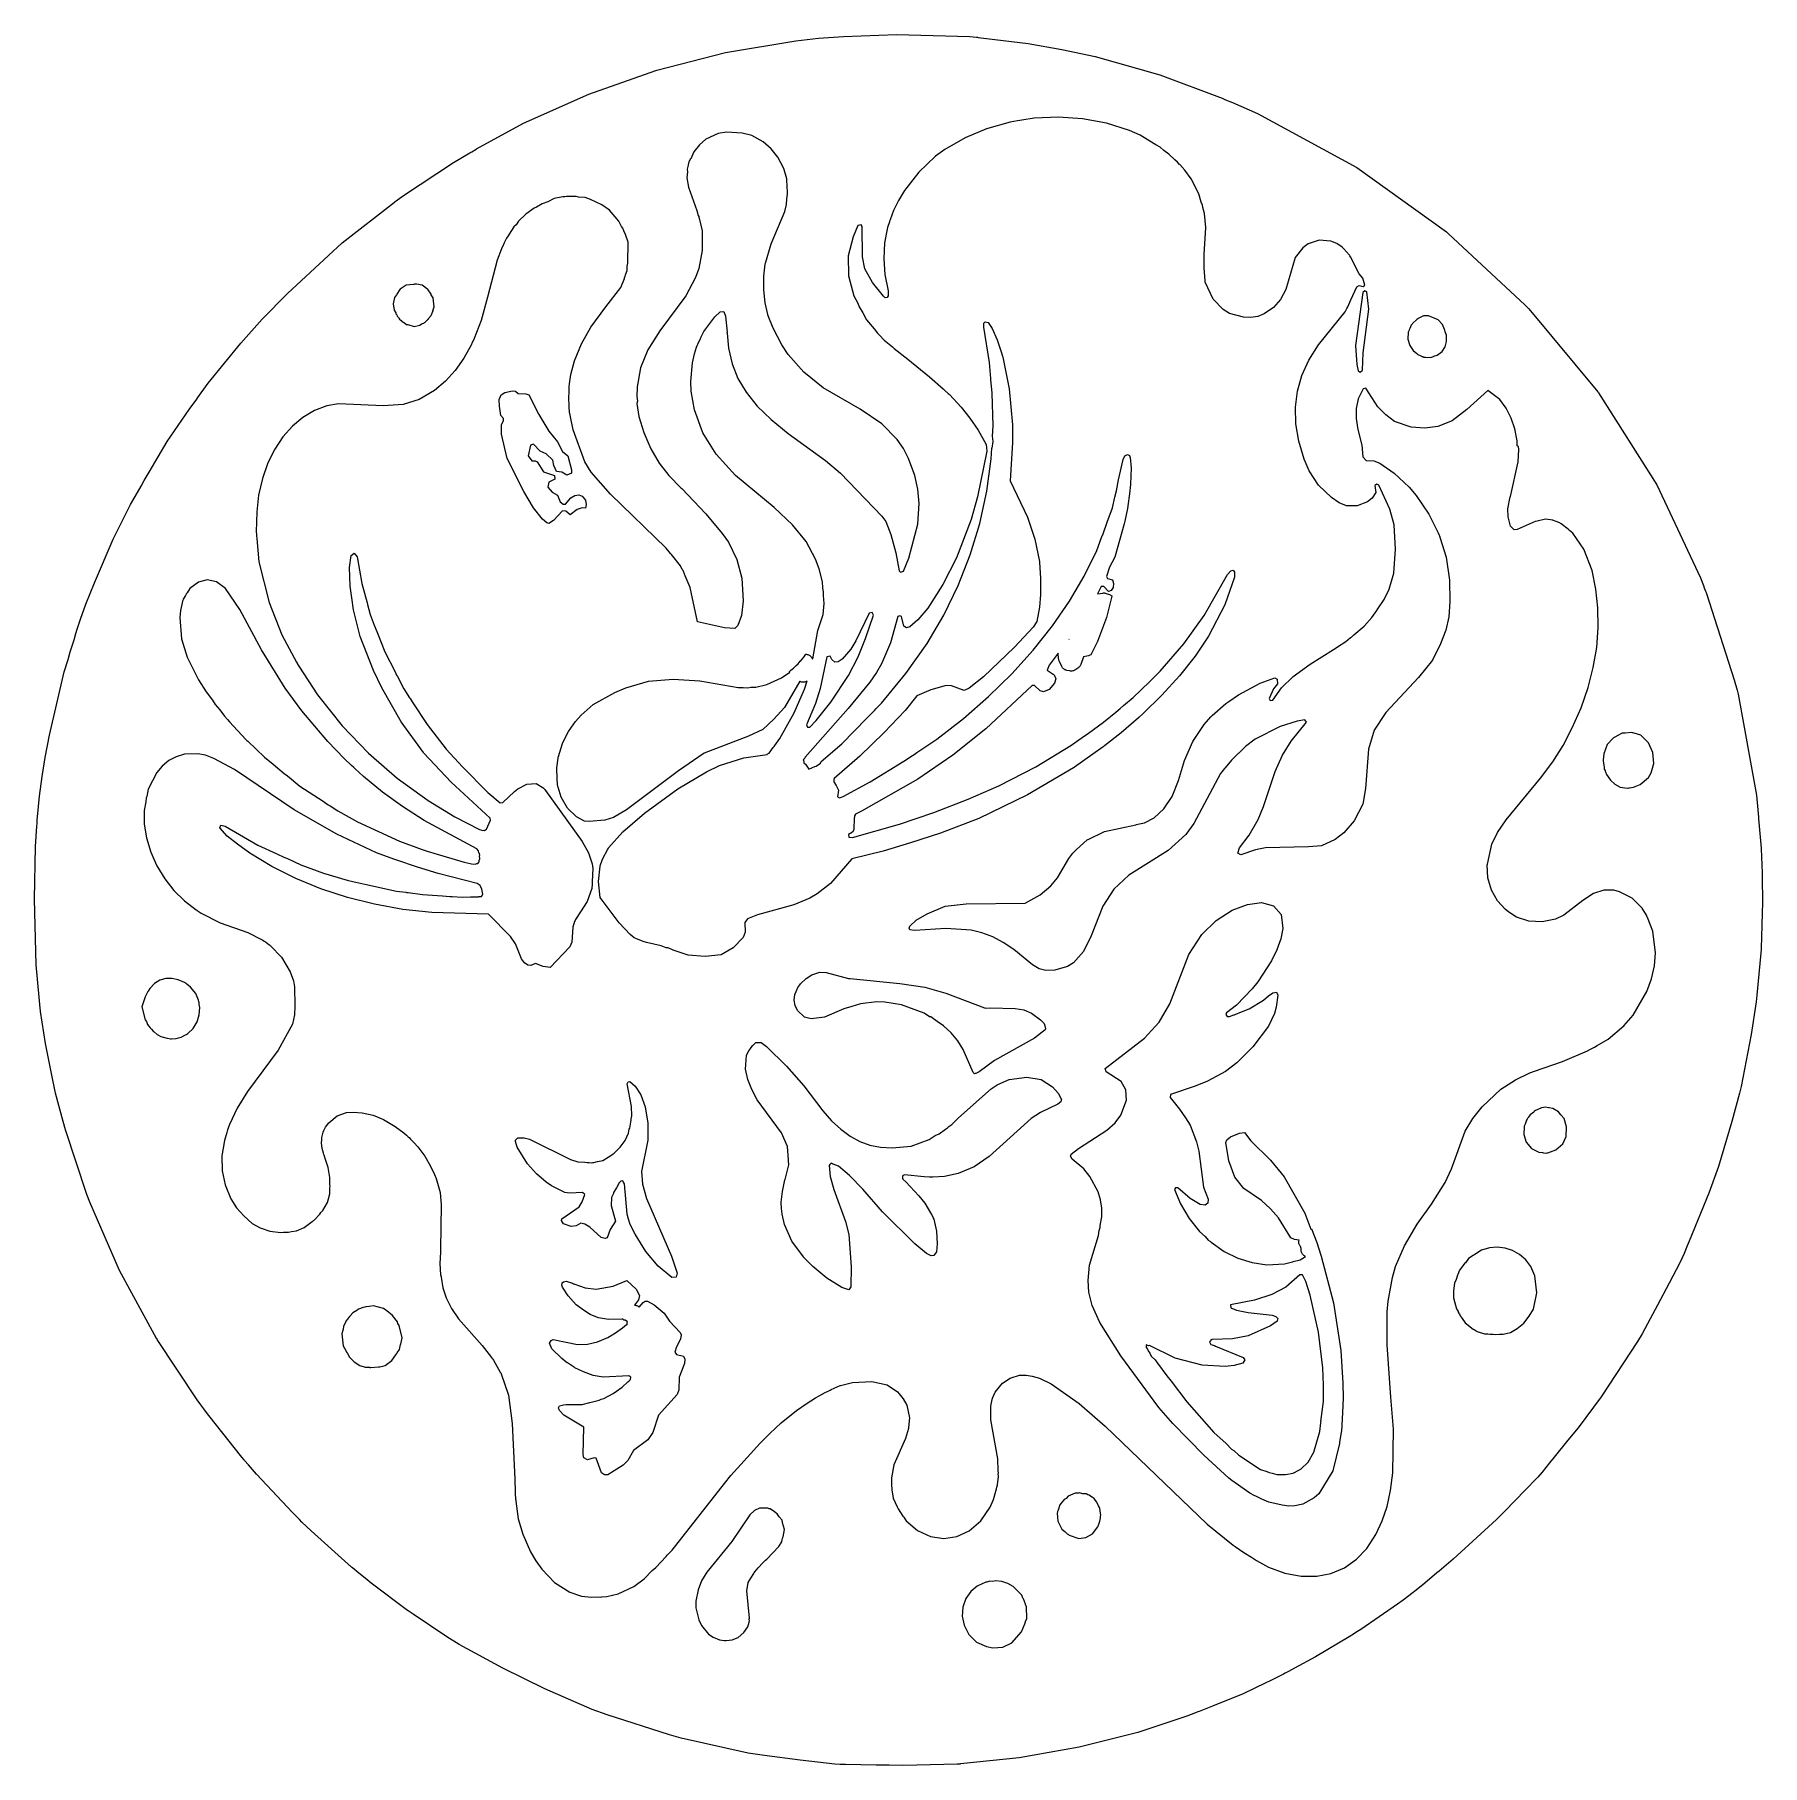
# Model space of a CAD drawing. Header units: millimetres. Extents: x 0 to 299, y 0 to 300.
import ezdxf

# ---------------------------------------------------------------- set-up
doc = ezdxf.new("R2010")
doc.units = ezdxf.units.MM
doc.layers.add('CUT', color=7, linetype='CONTINUOUS')

msp = doc.modelspace()

# ---------------------------------------------------------------- linework, layer by layer
at = {"layer": 'CUT'}
for points in [[(46.2149, 42.7669), (44.9738, 43.9967), (38.7434, 50.6506), (37.3561, 52.2692), (36.7096, 53.0234), (36.6167, 53.1318), (36.239, 53.5724), (30.5411, 60.7857), (30.138, 61.3231), (29.6546, 61.9675), (29.1524, 62.637), (28.4911, 63.5187), (21.5768, 73.9565), (21.4849, 74.1128), (21.4742, 74.131), (21.4706, 74.1372), (21.4696, 74.1389), (15.0562, 85.9233), (9.8933, 97.7083), (9.3908, 99.0559), (5.69, 110.2614), (5.2728, 111.6969), (3.9911, 116.6235), (3.2875, 119.9967), (2.2185, 125.1759), (1.3738, 130.7229), (1.3609, 130.8669), (1.3197, 131.3264), (1.1482, 133.2389), (0.6491, 138.8038), (0.359, 150.177), (0.5087, 159.2833), (0.7294, 162.8327), (0.7715, 163.2961), (0.8254, 163.8899), (0.8768, 164.4566), (1.1995, 168.0125), (1.6617, 171.3934), (2.2114, 174.6916), (2.9061, 178.561), (5.4946, 189.5543), (6.1475, 191.6977), (6.5393, 192.9837), (7.1759, 195.0735), (7.5106, 196.1723), (7.7319, 196.8986), (8.3034, 198.66), (9.2038, 201.2487), (10.7224, 204.9708), (13.9777, 212.4953), (16.9716, 218.5002), (16.9754, 218.5071), (17.3623, 219.1899), (18.7788, 221.6894), (19.3187, 222.642), (20.1573, 224.1218), (23.2998, 229.4204), (27.116, 234.9338), (28.4122, 236.7336), (28.6211, 237.0236), (29.1857, 237.8076), (30.4011, 239.4952), (36.0756, 246.4407), (39.755, 250.5607), (44.1181, 255.0611), (53.6088, 263.8), (62.6369, 270.8549), (62.7874, 270.9653), (62.952, 271.086), (63.1478, 271.2297), (64.234, 272.0266), (72.8615, 277.7382), (75.6758, 279.3799), (76.0212, 279.5814), (76.7891, 280.0294), (76.8367, 280.0571), (84.9646, 284.5242), (96.2652, 289.5615), (107.8918, 293.6263), (108.0809, 293.6812), (119.9192, 296.7356), (132.1183, 298.7987), (136.0553, 299.2202), (140.3564, 299.551), (149.5553, 299.8503), (162.2579, 299.5031), (162.8397, 299.4512), (163.3907, 299.402), (163.5406, 299.3886), (163.6834, 299.3759), (172.3556, 298.3223), (178.1855, 297.3005), (183.9138, 296.0704), (195.1377, 292.8678), (205.9021, 288.8385), (206.2759, 288.6799), (206.4929, 288.5878), (207.6773, 288.0855), (212.0102, 286.1714), (229.2484, 276.844), (244.7248, 265.6963), (245.1074, 265.3667), (258.3015, 253.0545), (258.9858, 252.3726), (270.9443, 237.9926), (271.0213, 237.8875), (271.0355, 237.8681), (271.0379, 237.8648), (271.0392, 237.8631), (281.1567, 221.9196), (288.7133, 205.788), (289.2163, 204.4768), (289.3666, 204.0853), (289.6006, 203.4753), (289.6848, 203.2559), (294.5431, 188.1234), (295.0488, 186.3378), (295.2107, 185.6802), (298.3814, 168.1722), (298.7395, 164.3947), (298.7649, 164.0975), (299.1968, 159.032), (299.2066, 158.9174), (299.4067, 154.7324), (299.4189, 148.8614), (299.4096, 148.5313), (299.4008, 148.221), (299.3724, 147.2108), (299.3448, 146.2307), (299.3281, 145.6393), (299.2169, 141.6921), (299.2099, 141.442), (298.4784, 133.5641), (298.3307, 132.393), (297.5, 126.772), (295.7563, 117.7634), (295.471, 116.5707), (294.1398, 111.6628), (291.7987, 103.9276), (290.1735, 99.3106), (286.7299, 90.9584), (286.4055, 90.1714), (285.8667, 88.8647), (285.5494, 88.0951), (285.1394, 87.2062), (283.2815, 83.7128), (281.2426, 79.8791), (279.9914, 77.5264), (278.6116, 74.9319), (277.824, 73.6192), (271.5094, 64.0356), (267.5113, 58.6698), (265.7702, 56.5161), (263.406, 53.5915), (262.5911, 52.5835), (261.2913, 50.9756), (260.5525, 50.124), (260.3683, 49.9277), (258.3767, 47.8467), (254.8452, 44.256), (254.0629, 43.4607), (253.7244, 43.1165), (253.4025, 42.7892), (245.9254, 35.9112), (243.4448, 33.8346), (243.0806, 33.5297), (243.0251, 33.4832), (240.6534, 31.4978), (239.2738, 30.388), (238.9756, 30.1652), (237.2186, 28.8521), (236.2656, 28.1398), (229.9242, 23.7378), (229.069, 23.2116), (228.6682, 22.9649), (227.8853, 22.4832), (226.0476, 21.3522), (222.0895, 18.9979), (218.4257, 17.0422), (217.4054, 16.4975), (216.845, 16.1983), (216.507, 16.0179), (214.1964, 14.8626), (213.4799, 14.5045), (209.5261, 12.6373), (204.2255, 10.4514), (201.904, 9.5542), (201.6814, 9.4682), (201.2871, 9.3158), (199.7846, 8.7352), (191.3215, 5.9398), (181.1617, 3.3847), (170.7887, 1.527), (160.6276, 0.468), (160.5324, 0.4595), (160.3807, 0.4459), (160.1826, 0.4282), (160.071, 0.4182), (153.0701, 0.2457), (150.5167, 0.2216), (148.292, 0.2536), (146.6205, 0.2777), (146.0372, 0.2861), (140.71, 0.3629), (139.8029, 0.3939), (138.882, 0.4494), (132.8512, 1.1279), (126.7208, 1.9159), (123.8435, 2.3392), (112.2872, 4.957), (110.2428, 5.4834), (99.4768, 8.9637), (96.8534, 9.9167), (88.6622, 13.4454), (81.3876, 17.0543), (73.868, 21.1584), (71.7254, 22.4831), (65.8629, 26.4122), (65.2064, 26.8522), (65.0193, 26.9776), (64.9028, 27.0557), (58.5964, 31.7638), (57.5635, 32.6102), (56.505, 33.4775), (55.374, 34.4043), (55.1859, 34.5585), (48.2013, 40.7984), (47.4447, 41.5482), (46.6322, 42.3534)], [(19.6073, 167.0085), (19.3376, 165.5584), (19.339, 163.1889), (19.7479, 160.7859), (20.474, 158.3098), (21.5398, 155.9763), (22.8792, 153.7207), (24.4805, 151.6791), (26.2831, 149.8766), (28.3483, 148.3554), (28.4582, 148.263), (28.5167, 148.2313), (29.1996, 147.7282), (32.4596, 146.0667), (37.2469, 144.4381), (39.6376, 143.2024), (39.8461, 143.0698), (40.0658, 142.9301), (40.1941, 142.8485), (40.3104, 142.7745), (40.8925, 142.358), (40.9436, 142.3151), (40.9718, 142.2915), (41.0095, 142.2599), (41.2084, 142.0932), (43.0784, 140.1355), (44.5726, 137.6249), (45.1693, 136.0482), (45.3507, 135.0016), (45.4099, 131.6386), (45.3456, 130.1676), (44.9679, 128.5601), (42.5349, 124.0262), (37.183, 116.9092), (35.3988, 113.998), (34.0627, 111.1534), (33.8642, 110.5194), (33.7295, 110.2222), (33.6404, 109.805), (33.2007, 108.401), (32.78, 105.7433), (32.8389, 103.1767), (33.3404, 100.7001), (34.327, 98.2834), (35.2913, 96.7709), (36.5841, 95.3333), (38.0096, 94.0602), (39.3733, 93.2649), (41.0951, 92.7066), (42.9677, 92.4693), (43.4562, 92.5231), (44.3234, 92.5542), (44.8172, 92.6727), (45.6774, 92.7673), (47.0302, 93.3607), (48.4227, 94.3677), (48.4963, 94.4448), (48.6116, 94.5307), (48.6209, 94.5399), (48.7182, 94.6117), (49.7062, 95.6241), (49.9105, 95.9249), (50.2577, 96.2884), (51.0618, 97.6609), (51.4598, 99.1395), (51.4698, 100.2319), (51.5113, 100.4349), (51.4747, 100.768), (51.4857, 101.9787), (51.1707, 103.7308), (50.6266, 105.2776), (50.4614, 105.8533), (50.4207, 105.9953), (50.3564, 106.2191), (50.1267, 107.0198), (50.0317, 107.9969), (50.0728, 108.5432), (50.0779, 108.6108), (50.0844, 108.6979), (50.1001, 108.9062), (50.3008, 109.8537), (50.4293, 110.1587), (50.7295, 110.6996), (51.2879, 111.4525), (52.6991, 112.6538), (54.3322, 113.2496), (55.4936, 113.3309), (57.0567, 113.2075), (58.9558, 112.7782), (60.7635, 112.0249), (62.7618, 110.8454), (64.2897, 109.7119), (64.7276, 109.3258), (65.0274, 109.0355), (65.1681, 108.8992), (65.4457, 108.6302), (66.0154, 108.0784), (66.696, 107.3066), (67.9086, 105.7039), (68.9092, 103.9786), (69.5689, 102.5349), (69.8408, 101.8241), (70.5791, 99.3704), (70.7345, 97.2823), (70.5848, 89.5858), (70.5975, 89.0661), (70.496, 87.0987), (70.6183, 85.1644), (70.7007, 84.8427), (70.7029, 84.7532), (71.0237, 82.8981), (71.6122, 81.1547), (72.51, 79.3291), (73.7406, 77.5427), (77.8137, 72.93), (79.4474, 70.812), (79.4916, 70.7486), (79.5018, 70.7339), (79.6033, 70.5883), (79.7584, 70.3658), (80.9696, 68.288), (80.9896, 68.2486), (81.0043, 68.2196), (81.0087, 68.2111), (81.0333, 68.1624), (82.3975, 64.3073), (83.0367, 59.4068), (83.4675, 49.7466), (83.558, 47.4939), (83.5455, 47.4444), (83.5657, 47.302), (83.6063, 46.289), (83.6284, 46.1393), (83.6364, 45.9597), (84.0854, 42.8922), (84.8847, 40.2336), (86.2086, 37.1733), (87.1145, 35.6325), (88.1248, 34.21), (90.3669, 31.9091), (93.0049, 30.203), (95.0333, 29.5163), (96.7342, 29.3354), (97.9563, 29.3884), (98.3409, 29.3693), (98.544, 29.4139), (99.4272, 29.4522), (101.3675, 29.9194), (104.0747, 31.1821), (105.8805, 32.5403), (107.256, 33.9497), (107.8736, 34.4738), (109.6778, 36.3971), (109.8303, 36.5875), (110.6908, 37.4692), (119.7834, 49.0095), (120.8958, 50.3978), (122.0078, 51.6967), (125.9337, 55.9791), (126.3379, 56.3901), (126.3952, 56.4484), (127.0572, 57.1215), (127.6092, 57.6829), (129.6075, 59.5266), (132.2609, 61.6732), (133.9016, 62.8056), (135.5504, 63.8641), (136.1825, 64.2257), (136.5684, 64.4271), (136.7379, 64.5155), (136.7391, 64.5161), (136.8973, 64.5987), (136.984, 64.6439), (138.0525, 65.2016), (138.2107, 65.2739), (139.8086, 65.9662), (139.8673, 65.9878), (141.9196, 66.5062), (145.2772, 66.6906), (147.9328, 66.117), (149.7116, 64.9128), (150.0115, 64.5626), (150.724, 63.6915), (151.3394, 62.5902), (151.7938, 60.4087), (151.6913, 59.2804), (151.66, 59.0453), (151.6533, 58.9942), (151.642, 58.9091), (151.5946, 58.5528), (151.0891, 56.8185), (149.0534, 52.2335), (148.6829, 50.0065), (148.6887, 49.6126), (148.6549, 49.4092), (148.6991, 48.9071), (148.7136, 47.9298), (148.9792, 46.504), (149.6327, 44.9971), (149.7999, 44.7428), (149.8404, 44.6472), (150.6634, 43.3705), (150.8182, 43.1951), (151.2286, 42.5714), (153.156, 40.8718), (155.4149, 39.8274), (157.7213, 39.4946), (160.0131, 39.8456), (162.1384, 40.8354), (164.1584, 42.5725), (165.7513, 44.9447), (166.3334, 46.2524), (166.7192, 47.6667), (166.8798, 48.1232), (166.9199, 48.4023), (167.0297, 48.8047), (167.1818, 50.2608), (167.1639, 50.7207), (167.1832, 50.8371), (167.1451, 51.2043), (167.0644, 53.2736), (165.8646, 60.0463), (165.8887, 62.1453), (165.8945, 62.2821), (165.8966, 62.33), (165.898, 62.3641), (165.914, 62.738), (166.167, 63.7675), (166.5951, 64.814), (167.8872, 66.4057), (169.2197, 67.2623), (169.4031, 67.3406), (170.8436, 67.7712), (172.0129, 67.7686), (173.0528, 67.6048), (174.2849, 67.268), (176.3162, 66.2942), (181.1632, 62.883), (185.6433, 58.9455), (203.3086, 41.9693), (207.8298, 38.3406), (208.1601, 38.1212), (209.6351, 37.0775), (210.9698, 36.2553), (211.8393, 35.6778), (213.9416, 34.5384), (216.7795, 33.5005), (219.5868, 32.9596), (222.2778, 32.9654), (224.743, 33.4604), (227.0668, 34.4315), (229.1565, 35.9026), (230.9598, 37.7904), (232.509, 40.1905), (233.6123, 42.5672), (234.4736, 45.056), (235.0716, 47.794), (235.4628, 50.8625), (235.5516, 58.414), (235.1228, 63.9784), (234.4672, 73.0371), (234.4507, 74.5849), (234.4728, 78.75), (234.6267, 80.5906), (235.3816, 84.6877), (235.9275, 86.5928), (237.4539, 90.1842), (239.6826, 93.9223), (242.1491, 97.3829), (244.4909, 101.1172), (245.5982, 103.4816), (247.9885, 109.9953), (249.2907, 112.211), (250.8932, 114.2397), (254.1213, 117.2597), (256.6603, 118.8947), (259.1713, 120.0991), (259.9479, 120.4298), (264.7941, 122.0923), (269.1405, 123.9089), (269.685, 124.2193), (270.3396, 124.5405), (270.8152, 124.8635), (272.7182, 125.9482), (275.4631, 128.2476), (277.0654, 130.1215), (279.4391, 134.2242), (280.2132, 136.4162), (280.7186, 138.6636), (280.9291, 140.9012), (280.4333, 144.6279), (279.5145, 147.0241), (279.5052, 147.0537), (279.4993, 147.0636), (279.3558, 147.4379), (278.618, 148.6105), (276.8834, 150.3748), (274.6642, 151.4674), (273.6798, 151.71), (271.9936, 151.7104), (270.2082, 151.1359), (268.3236, 149.9644), (265.0645, 147.4145), (263.6182, 146.7424), (261.2741, 146.2589), (258.9908, 146.3802), (256.8652, 147.0733), (255.5037, 147.9437), (254.8755, 148.431), (253.5568, 149.8638), (252.5296, 151.7466), (251.8972, 153.8959), (251.8092, 156.1288), (251.8125, 156.1856), (251.8125, 156.186), (251.816, 156.2459), (251.8164, 156.252), (252.605, 159.701), (253.5777, 161.7022), (255.0527, 163.8985), (261.0143, 171.1185), (263.1238, 173.9409), (264.9095, 176.7674), (266.5191, 179.8659), (268.0381, 183.2899), (269.2701, 186.8064), (270.1558, 190.2903), (270.7521, 193.7418), (271.0228, 197.2309), (270.9639, 200.5876), (270.6085, 203.8605), (269.9451, 207.0818), (268.52, 210.7799), (266.618, 213.5556), (266.026, 214.0168), (265.7934, 214.2606), (264.6125, 215.1619), (264.4885, 215.2144), (264.3719, 215.3052), (263.5693, 215.6039), (263.2882, 215.723), (263.2221, 215.7331), (263.1287, 215.7678), (261.9027, 215.9374), (261.8953, 215.9359), (261.873, 215.9393), (260.4469, 215.6388), (260.1187, 215.5715), (256.9976, 214.1535), (256.4442, 214.14), (255.8407, 214.7409), (255.4032, 216.3754), (255.3398, 217.7731), (255.7873, 219.8237), (255.8169, 219.8962), (257.134, 225.9129), (257.2837, 228.0083), (257.2238, 228.5172), (256.9965, 228.6619), (256.9508, 229.5047), (256.5622, 231.6044), (255.9308, 233.4698), (255.0678, 235.2003), (253.9553, 236.6619), (251.8766, 238.2259), (248.2567, 234.9404), (245.7307, 232.9679), (243.2263, 232.0016), (240.967, 231.6915), (238.6352, 231.878), (235.7236, 232.9003), (234.2689, 234.0232), (232.8573, 235.4347), (230.7817, 238.6364), (230.2997, 238.5256), (229.4658, 236.8002), (229.1132, 235.1456), (229.085, 233.3998), (229.3762, 231.4597), (230.0719, 228.7852), (230.2346, 226.728), (230.8468, 226.1473), (232.1761, 226.059), (233.2204, 225.6512), (235.696, 223.9398), (238.2985, 221.4868), (239.5079, 220.0679), (241.7105, 216.8132), (243.2935, 213.5941), (243.4471, 213.2201), (243.4615, 213.1852), (243.5025, 213.0853), (243.6608, 212.6997), (244.7022, 209.3617), (245.2784, 205.3773), (245.3393, 201.7062), (245.1259, 199.0771), (244.6172, 196.7726), (243.7002, 194.3554), (242.2962, 191.5771), (239.8744, 188.5417), (234.2302, 182.4801), (232.2414, 179.426), (231.2656, 176.1333), (230.7306, 169.3103), (230.2484, 166.6275), (228.7719, 163.7299), (226.997, 161.6837), (225.4702, 160.5299), (223.1192, 159.4297), (220.873, 159.2203), (213.4342, 159.0718), (211.7004, 158.7211), (209.1593, 157.8767), (208.627, 158.122), (208.8953, 159.0511), (210.577, 161.2454), (212.1365, 163.9871), (213.0879, 166.2194), (215.087, 172.3072), (216.3631, 175.1323), (217.8489, 177.5241), (220.5274, 180.8081), (220.1937, 181.2422), (218.9102, 181.0199), (215.952, 180.064), (211.618, 177.8836), (209.9348, 176.593), (208.7702, 175.4709), (208.7079, 175.4219), (208.6262, 175.3321), (207.5129, 174.2594), (206.4334, 172.9217), (206.3681, 172.85), (206.3426, 172.8093), (205.6347, 171.9321), (201.0141, 163.2538), (199.6408, 161.3888), (196.5452, 158.597), (189.7473, 154.3128), (187.1774, 151.8852), (185.2306, 148.9865), (183.265, 143.8599), (181.8867, 141.1035), (180.1767, 139.1697), (179.1615, 138.5286), (176.945, 137.8763), (175.4159, 137.8484), (174.2277, 138.1017), (173.0661, 138.7918), (169.8259, 141.4674), (168.0158, 142.6744), (166.2023, 143.6517), (164.3419, 144.3571), (162.4396, 144.8182), (158.1063, 145.1198), (152.7442, 144.7323), (151.87, 144.8727), (151.7363, 145.1846), (151.8693, 145.5186), (152.9204, 146.5312), (154.8226, 147.6468), (157.9595, 148.9502), (161.6271, 149.4009), (171.8206, 149.4915), (174.3875, 150.9057), (176.2679, 152.4677), (177.3838, 153.8735), (179.389, 157.2226), (180.092, 158.1206), (180.7215, 158.7948), (182.5726, 160.4301), (182.6509, 160.4926), (182.6785, 160.5146), (182.6863, 160.5208), (182.6961, 160.5287), (185.5477, 161.8798), (190.9453, 163.0653), (191.0174, 163.0767), (191.0539, 163.0892), (192.4568, 163.3973), (194.142, 164.2575), (195.8025, 165.8041), (197.2486, 167.9797), (198.3776, 170.734), (199.3785, 174.1812), (200.8141, 177.4714), (202.8089, 180.4402), (203.9367, 181.7403), (203.9582, 181.7611), (203.997, 181.7988), (204.0785, 181.8779), (204.1572, 181.9543), (206.5675, 184.0501), (207.0711, 184.4217), (208.7626, 185.5259), (212.5062, 187.5492), (215.0056, 188.524), (215.4427, 188.291), (215.5184, 187.4838), (214.7933, 186.5966), (214.0206, 184.929), (214.2377, 184.5606), (214.662, 184.6134), (216.2106, 186.7828), (218.1865, 188.7551), (221.1332, 190.8891), (225.1673, 193.4236), (225.4892, 193.5946), (225.8953, 193.881), (227.3311, 194.7831), (228.1379, 195.4627), (228.279, 195.5622), (228.7131, 195.9472), (230.5047, 197.4562), (231.8397, 198.9132), (232.4164, 199.7783), (232.5946, 199.9922), (232.8635, 200.449), (233.9508, 202.0802), (234.796, 203.833), (235.6467, 206.6297), (235.9403, 210.7585), (235.6697, 215.0014), (234.9295, 217.7137), (233.0243, 221.8506), (232.6985, 222.0231), (232.3555, 221.8135), (232.521, 220.5886), (231.9034, 219.6064), (231.0545, 218.9847), (229.2857, 218.2562), (227.4217, 218.2643), (226.1524, 218.7955), (224.8108, 219.6901), (222.5673, 221.8418), (220.9591, 224.3363), (220.0939, 226.3651), (219.1888, 229.4657), (218.6738, 232.4496), (218.5792, 235.3524), (218.9426, 238.1388), (219.7296, 240.8632), (220.9273, 243.4703), (222.6143, 246.1401), (227.1965, 251.8798), (227.4732, 252.4612), (227.6615, 252.7531), (228.1759, 253.9375), (229.2385, 256.1701), (229.6344, 256.4459), (230.3347, 256.2178), (230.6312, 256.4878), (230.2642, 257.7137), (229.6487, 258.4129), (228.1259, 261.3971), (227.9901, 261.5547), (227.937, 261.6845), (226.9021, 262.8174), (226.7116, 263.0384), (225.7876, 263.6795), (224.7462, 264.0847), (222.6767, 264.2571), (220.7802, 263.6116), (219.8566, 262.9614), (218.5556, 261.255), (216.909, 255.7494), (216.0299, 253.9661), (214.8156, 252.5953), (213.2029, 251.519), (212.0788, 251.0655), (210.8963, 250.8815), (209.5792, 250.9134), (207.2044, 251.5866), (206.0714, 252.2525), (204.3829, 254.0308), (202.9986, 256.9938), (202.9614, 257.2429), (202.7736, 259.4918), (202.7968, 261.7564), (203.0724, 266.4868), (202.8626, 268.9094), (202.5769, 269.9016), (202.507, 270.3233), (202.3016, 270.8571), (201.8848, 272.3044), (200.5433, 274.9001), (199.4541, 276.3837), (198.5718, 277.3466), (198.5642, 277.3562), (198.5543, 277.3657), (198.1824, 277.7716), (197.6984, 278.1839), (196.6706, 279.1664), (195.7909, 279.8087), (195.1533, 280.3519), (194.5248, 280.7333), (194.4387, 280.7962), (194.1489, 280.9614), (191.711, 282.441), (189.8751, 283.2423), (185.8738, 284.5342), (181.743, 285.2749), (177.5902, 285.5694), (173.3608, 285.3637), (171.2506, 285.0332), (170.8796, 285.002), (170.4793, 284.9124), (169.1954, 284.7114), (165.1334, 283.5676), (161.4004, 281.9803), (157.8889, 279.96), (156.3166, 278.7824), (153.4306, 276.0436), (150.9316, 272.835), (149.8918, 271.1439), (149.0171, 269.4236), (148.4426, 267.7791), (148.3505, 267.5661), (148.3273, 267.4492), (147.9856, 266.471), (147.4862, 263.828), (147.3362, 261.0106), (147.5416, 258.318), (148.0845, 255.5202), (148.1102, 254.641), (147.9155, 254.3167), (147.5825, 254.3077), (147.2921, 254.5475), (145.4024, 256.9182), (144.061, 259.2933), (143.6838, 261.373), (143.5906, 266.6253), (143.41, 266.9414), (142.8755, 266.8259), (142.0309, 264.8594), (141.2034, 261.5392), (141.2631, 258.0949), (142.1819, 254.646), (142.8595, 253.3363), (143.0825, 252.7296), (143.7118, 251.689), (144.3554, 250.4451), (145.6679, 248.9387), (146.2586, 248.181), (146.6221, 247.8436), (147.4011, 246.9495), (148.8301, 245.7945), (149.1423, 245.5047), (151.5008, 243.6358), (155.2416, 240.6121), (157.6046, 238.511), (157.9317, 238.2202), (158.4867, 237.7267), (158.6355, 237.5944), (158.7032, 237.5305), (160.7125, 235.3693), (162.2571, 233.4675), (163.6802, 231.3787), (165.0668, 228.8764), (165.2063, 227.7272), (163.5535, 219.8138), (162.4435, 215.8837), (159.9549, 209.2561), (157.5718, 204.6389), (154.9781, 200.5413), (153.2539, 198.5474), (151.8351, 197.3399), (151.2467, 197.1768), (150.7992, 197.4301), (150.3883, 199.0898), (150.0978, 199.2586), (149.7589, 199.1094), (148.489, 194.5557), (146.9307, 190.8989), (146.0672, 189.4176), (144.9201, 187.7594), (141.1521, 183.184), (133.731, 174.7456), (133.6717, 174.5953), (133.4133, 174.3158), (133.4858, 174.1243), (133.4613, 174.0622), (133.5061, 173.9944), (133.5061, 173.7677), (133.7871, 173.5693), (134.3648, 172.6956), (135.4257, 173.1548), (135.6614, 173.1989), (136.4097, 173.7078), (136.4954, 173.999), (140.073, 177.0687), (144.387, 181.4947), (145.7978, 182.913), (145.9616, 183.1102), (146.9635, 184.1381), (151.1554, 189.2284), (154.8439, 194.4335), (157.7238, 199.3537), (160.2308, 204.4604), (162.2882, 209.7709), (163.959, 215.2352), (165.1757, 220.7845), (165.9235, 226.4274), (166.0288, 228.2402), (166.0744, 228.2478), (166.284, 229.4152), (166.1511, 230.3456), (166.2528, 232.0962), (166.1047, 237.7742), (165.8931, 240.1299), (165.8941, 240.1848), (165.878, 240.2973), (165.6253, 243.1101), (164.6375, 249.1926), (164.6434, 249.8776), (164.8667, 250.1471), (165.3944, 249.9987), (166.1225, 248.9689), (166.969, 247.0258), (167.6383, 244.9311), (167.8844, 244.161), (167.9227, 244.0412), (167.9299, 244.0184), (169.0341, 238.5264), (169.6069, 232.3152), (169.6364, 229.2518), (169.2081, 222.5766), (172.2307, 216.3396), (173.4883, 212.4769), (174.2899, 208.6231), (174.3039, 208.5249), (174.4528, 205.6716), (174.4861, 203.3111), (174.4646, 202.9525), (174.2757, 200.7484), (173.8114, 198.2322), (173.2021, 197.2422), (169.9607, 193.7912), (164.5737, 188.6436), (162.1283, 186.7213), (161.2556, 186.3125), (159.0488, 187.1225), (158.1125, 187.1535), (155.5064, 186.4374), (153.0706, 185.3641), (151.0476, 182.8405), (147.3916, 179.0049), (143.2241, 174.9577), (138.7643, 171.0803), (138.7545, 171.0312), (138.6847, 171.0138), (138.6847, 170.4749), (139.1117, 169.8438), (139.4927, 169.0546), (139.3185, 167.877), (139.6792, 167.705), (140.3184, 167.9494), (144.9579, 170.4782), (150.84, 174.0611), (152.3125, 175.0585), (152.6025, 175.2263), (153.0383, 175.5502), (156.4995, 177.8946), (161.1131, 181.4665), (165.4746, 185.2595), (169.5068, 189.2011), (173.1961, 193.2805), (176.5246, 197.4708), (179.495, 201.7617), (182.0461, 206.0926), (184.1975, 210.5122), (185.0269, 212.7722), (185.3003, 213.4033), (186.0176, 215.4719), (186.9194, 217.9293), (187.3208, 219.7496), (187.6351, 220.8872), (187.9883, 222.7771), (188.769, 226.3179), (189.075, 226.9091), (189.5143, 227.1376), (189.8642, 226.9648), (189.9892, 226.667), (190.1417, 224.8009), (190.0628, 222.0117), (190.0592, 221.9755), (190.0507, 221.888), (190.0129, 221.4986), (189.944, 220.7891), (189.5404, 217.798), (189.0808, 215.6292), (188.974, 215.1513), (187.3234, 209.3748), (186.4055, 207.6706), (185.8639, 206.0494), (186.0786, 205.6695), (186.9135, 205.4783), (187.1159, 204.8123), (187.0261, 204.1182), (186.7171, 203.604), (186.2306, 203.4635), (185.4034, 204.2838), (184.9695, 204.2941), (184.3093, 203.0416), (185.2362, 203.1818), (185.3541, 203.1937), (185.4726, 203.194), (185.5906, 203.1825), (185.7068, 203.1595), (185.8203, 203.1251), (186.4033, 202.9163), (186.5154, 202.8696), (186.6221, 202.8119), (186.7225, 202.7437), (186.8155, 202.6657), (186.8197, 202.6614), (185.8828, 198.914), (184.313, 194.7787), (183.1981, 192.4955), (183.0204, 192.4152), (182.8977, 192.3676), (182.7705, 192.3338), (181.902, 192.1532), (181.4376, 190.8117), (181.3937, 190.7024), (181.3392, 190.598), (181.2747, 190.4994), (181.2009, 190.4075), (181.1185, 190.3234), (181.0282, 190.2477), (180.9309, 190.1813), (180.3842, 189.846), (180.2736, 189.786), (180.1573, 189.7378), (180.0366, 189.7021), (179.9129, 189.6792), (179.7874, 189.6694), (179.6616, 189.6728), (179.5368, 189.6894), (179.0139, 189.7869), (178.8932, 189.816), (178.7761, 189.8574), (178.6639, 189.9106), (178.5578, 189.9752), (178.459, 190.0504), (178.3684, 190.1354), (178.2872, 190.2293), (178.2161, 190.3311), (178.1558, 190.4397), (177.7292, 191.3127), (177.6829, 191.4205), (177.6473, 191.5324), (177.6229, 191.6472), (177.6097, 191.7639), (177.5463, 192.7673), (175.9547, 190.6928), (175.618, 189.8303), (176.8552, 188.9961), (177.1198, 188.3157), (176.8712, 187.5642), (175.9821, 186.4914), (174.9651, 186.0489), (174.3936, 186.26), (173.4321, 187.1929), (173.0245, 187.1831), (164.9883, 179.6593), (159.278, 175.1211), (153.2182, 170.982), (143.4858, 165.4222), (142.4246, 164.8987), (142.249, 164.6106), (142.2487, 164.3257), (142.2148, 164.2461), (142.1495, 162.1591), (141.9387, 161.7889), (141.2491, 161.4033), (141.2721, 160.9091), (141.9191, 160.8581), (150.0542, 163.1608), (155.9997, 165.1624), (161.9274, 167.4675), (167.2611, 169.7916), (173.6831, 173.1065), (179.7463, 176.7792), (182.0596, 178.4281), (182.3741, 178.6304), (182.7802, 178.9417), (185.3848, 180.7982), (187.5135, 182.5701), (188.2831, 183.16), (188.8524, 183.6845), (190.5281, 185.0793), (193.3362, 187.8156), (193.5699, 188.0309), (193.6549, 188.1262), (195.2082, 189.6398), (199.2963, 194.387), (202.7857, 199.3115), (206.8105, 206.4074), (207.4404, 207.0444), (207.7885, 207.109), (208.0683, 206.7929), (208.0372, 205.9024), (206.3529, 201.1144), (203.5602, 195.7355), (201.2149, 192.2747), (198.5246, 188.8588), (195.48, 185.4858), (192.1853, 182.2789), (191.5177, 181.6866), (191.4367, 181.6147), (191.4161, 181.5965), (191.4135, 181.5941), (188.4398, 178.9869), (185.5406, 176.73), (185.521, 176.7154), (185.4287, 176.647), (185.3011, 176.5525), (183.5491, 175.255), (180.378, 173.0353), (180.2844, 172.9775), (180.2505, 172.9566), (180.2279, 172.9426), (180.206, 172.9291), (172.189, 168.2539), (163.8163, 164.1432), (157.1675, 161.6275), (151.9806, 159.9183), (147.2067, 158.4774), (141.7957, 157.1367), (138.0936, 152.8842), (135.7911, 151.0922), (134.5471, 150.362), (131.7556, 149.2056), (125.4997, 147.4689), (123.7704, 146.7765), (123.2955, 146.1496), (123.3562, 144.4583), (123.0083, 143.5465), (121.2562, 141.7406), (119.1661, 140.5599), (116.4278, 140.2416), (113.4806, 140.489), (110.8582, 141.3799), (110.0079, 141.7681), (109.7217, 141.7681), (109.6913, 141.7763), (108.8009, 142.0788), (106.2476, 142.7057), (105.7035, 142.8525), (104.4316, 143.3602), (104.1323, 143.5061), (103.4142, 144.0842), (101.5557, 146.0633), (98.3988, 150.2236), (98.3924, 150.2372), (98.3766, 150.2706), (98.3731, 150.2779), (98.2778, 150.4794), (97.9445, 153.2442), (98.2563, 155.9061), (98.267, 155.9412), (98.5676, 156.9258), (98.7166, 157.2251), (99.5647, 158.8629), (99.6674, 159.0312), (99.701, 159.0862), (102.1505, 161.8655), (105.9244, 165.0701), (111.6955, 169.2776), (116.6338, 172.2406), (118.9251, 173.3094), (123.1458, 174.6266), (126.7393, 175.1726), (126.7807, 175.187), (127.1304, 175.2288), (127.2365, 175.3453), (127.5227, 175.4447), (128.2199, 176.4248), (128.3723, 176.5921), (128.4692, 176.7752), (129.3442, 178.0051), (131.8254, 182.4305), (133.613, 186.5148), (134.0848, 187.951), (134.0192, 187.9064), (133.914, 187.8495), (133.8036, 187.8033), (133.6892, 187.7683), (133.5719, 187.7449), (133.4528, 187.7333), (133.3332, 187.7336), (133.2142, 187.7458), (133.097, 187.7698), (132.9828, 187.8053), (132.8726, 187.8521), (132.794, 187.8951), (130.1554, 183.3509), (128.3336, 181.3202), (126.3778, 179.573), (123.9436, 178.3917), (116.2296, 175.4284), (111.788, 172.416), (102.7857, 165.6575), (100.549, 164.3468), (99.0413, 163.8598), (96.3654, 163.6198), (95.5227, 163.6983), (94.1599, 164.4457), (92.5959, 165.9523), (91.4967, 167.8169), (90.9779, 169.5452), (90.9392, 169.6974), (90.9286, 169.7392), (90.9215, 169.7671), (90.8472, 170.0589), (90.7834, 171.037), (90.7667, 172.8926), (90.9582, 174.5939), (90.9691, 174.6459), (90.9895, 174.7439), (90.9904, 174.748), (91.0166, 174.8735), (91.7286, 177.1527), (91.7423, 177.186), (92.7638, 179.1778), (93.151, 179.803), (94.0024, 180.9186), (94.0025, 180.9188), (94.0073, 180.9242), (94.9789, 182.0364), (97.0327, 183.8585), (100.7737, 185.9534), (102.6746, 186.7694), (106.6265, 187.9186), (110.8892, 188.2854), (115.5293, 187.9563), (122.1361, 186.8201), (122.9979, 186.8357), (123.8089, 186.7593), (124.3489, 186.8602), (125.1973, 186.8755), (127.1108, 187.3241), (129.6533, 188.5239), (131.0639, 189.4803), (131.0334, 189.5244), (130.9941, 189.5949), (131.261, 189.8264), (131.7336, 190.1614), (132.1985, 190.6394), (132.4991, 190.9001), (132.8965, 191.3573), (132.9067, 191.3677), (132.911, 191.3739), (133.5022, 192.0539), (133.8513, 192.592), (133.8656, 192.5916), (133.9837, 192.5826), (134.1004, 192.5621), (134.2144, 192.5301), (134.3248, 192.487), (134.4304, 192.4333), (134.5301, 192.3694), (134.6231, 192.296), (134.7084, 192.2138), (134.7851, 192.1235), (134.8526, 192.0262), (135.0007, 191.7883), (135.0177, 191.7851), (135.0891, 191.7643), (135.9066, 196.687), (136.8313, 199.4721), (137.0072, 201.3844), (136.8969, 202.768), (136.9141, 203.3226), (136.7942, 204.0553), (136.7099, 205.1134), (136.1852, 207.3896), (135.5503, 209.0526), (133.8893, 212.0715), (131.548, 214.9722), (128.3788, 217.9635), (121.6974, 223.5367), (118.3258, 227.2064), (116.0262, 230.8903), (114.5697, 234.8823), (114.0216, 238.1508), (113.9594, 239.7857), (114.2286, 243.0492), (114.5604, 244.5968), (114.9256, 245.7377), (115.3506, 246.6544), (115.5446, 247.0729), (115.7576, 247.5321), (116.1818, 248.4469), (118.0703, 251.002), (119.0375, 251.8396), (119.6494, 251.9157), (119.9651, 251.0961), (120.2068, 248.3313), (120.1992, 248.3223), (120.2236, 248.1393), (120.4501, 245.5492), (121.0756, 242.8592), (122.0812, 240.3458), (123.5467, 237.9271), (125.4471, 235.5563), (127.8514, 233.2132), (130.8014, 230.7709), (137.2789, 226.1144), (139.8464, 223.9401), (147.0069, 216.4807), (147.6809, 215.5421), (148.5499, 213.2945), (149.4275, 210.1177), (150.0262, 207.0163), (150.2118, 206.7783), (150.7457, 206.9347), (151.6611, 209.1991), (153.2318, 215.0955), (153.471, 218.7052), (153.2331, 221.1621), (152.7349, 223.5078), (151.6127, 226.4951), (150.7273, 228.1813), (149.6673, 229.7546), (146.9779, 232.4667), (143.2279, 235.0055), (136.87, 238.6948), (133.4962, 241.432), (130.8062, 244.4807), (129.6853, 246.1433), (128.1724, 249.0429), (127.3564, 251.184), (126.8314, 253.4024), (126.5922, 255.6457), (126.5911, 258.032), (126.8253, 260.1228), (126.8327, 260.1557), (126.8356, 260.1685), (126.8366, 260.173), (126.8609, 260.281), (127.8353, 263.6526), (130.198, 269.2485), (130.4864, 270.4459), (130.5354, 271.4127), (130.6613, 272.2523), (130.635, 273.9404), (130.5549, 274.3274), (130.5393, 274.8548), (130.0555, 276.6746), (128.9753, 278.6382), (127.8291, 280.0529), (126.4749, 281.287), (124.5043, 282.4026), (122.8397, 282.7909), (120.1288, 282.9671), (118.6648, 282.727), (116.5507, 281.7262), (115.4363, 280.7653), (114.4851, 279.572), (113.9352, 278.3375), (113.8982, 278.3443), (113.5816, 277.8359), (113.4755, 277.3054), (113.4664, 277.2851), (113.4612, 277.2341), (113.329, 276.5733), (113.3477, 276.1241), (113.2409, 275.0789), (113.54, 273.4232), (114.9745, 269.4036), (115.2382, 268.5618), (115.3029, 268.3551), (115.343, 268.2272), (115.4618, 267.8477), (115.9006, 265.8596), (115.902, 262.4856), (115.3335, 259.3434), (114.7725, 257.7827), (113.0659, 254.6093), (108.5883, 248.5954), (106.489, 245.2864), (105.2475, 242.1601), (104.6787, 238.8703), (104.6216, 237.211), (104.715, 236.3997), (104.6197, 235.9708), (104.949, 233.7257), (105.7871, 230.9718), (107.0144, 228.158), (108.4513, 225.6435), (110.1276, 223.5182), (112.193, 221.3629), (112.3831, 221.2869), (116.5138, 216.8889), (119.3579, 213.5059), (120.4352, 211.9636), (121.8994, 209.0051), (122.7888, 205.76), (123.0295, 201.8182), (122.6878, 199.2897), (122.0581, 197.5506), (121.577, 197.0247), (119.7695, 197.1776), (115.0824, 198.2136), (113.8526, 204.164), (112.9411, 206.1785), (112.6006, 207.0555), (112.4485, 207.2671), (112.1554, 207.9149), (110.5977, 209.8424), (110.4995, 209.9791), (110.4495, 210.0258), (109.6858, 210.9708), (100.0423, 220.3155), (96.7096, 224.1275), (95.6025, 225.8767), (93.5601, 231.4286), (93.1097, 233.6661), (93.1095, 233.667), (93.1076, 233.6766), (93.0959, 233.7368), (92.9497, 234.4859), (92.8959, 235.3681), (92.8364, 237.2191), (92.8566, 237.7727), (92.8688, 238.1084), (92.8948, 238.8229), (92.8997, 238.9566), (92.9413, 239.4094), (93.1712, 240.9826), (93.7866, 243.3735), (95.0146, 246.3231), (96.649, 249.1759), (99.2572, 252.7359), (101.8059, 256.0566), (102.4645, 257.6431), (102.4498, 257.7552), (102.5874, 258.0504), (102.6378, 258.2829), (102.9201, 259.0174), (102.9489, 259.7196), (103.0654, 260.2575), (103.1194, 263.9147), (102.6584, 265.2589), (102.3351, 265.8899), (102.1716, 266.3429), (101.9437, 266.6539), (101.4916, 267.5364), (99.8575, 269.4395), (98.5129, 270.3833), (96.6051, 271.3252), (95.6544, 271.6245), (94.498, 271.728), (94.1229, 271.8), (92.4265, 271.8), (92.1385, 271.7457), (91.8122, 271.7411), (90.2909, 271.454), (89.1708, 270.9119), (88.2343, 270.5723), (87.2123, 269.9638), (86.8418, 269.7844), (85.3963, 268.7472), (84.1338, 267.5389), (83.6951, 266.9234), (83.3209, 266.548), (82.4857, 265.3128), (82.3478, 265.0329), (82.0352, 264.5942), (81.6543, 263.8069), (81.5594, 263.6466), (81.5027, 263.4935), (81.1585, 262.7821), (80.4186, 260.7943), (78.7631, 254.4182), (77.6584, 250.3367), (76.4249, 247.2529), (76.0324, 246.3496), (76.0036, 246.2833), (75.9779, 246.2242), (75.9705, 246.2073), (74.6753, 243.8391), (73.1522, 241.6889), (71.455, 239.8672), (69.5535, 238.2657), (66.9292, 236.678), (64.1292, 235.8207), (60.665, 235.5817), (52.9586, 235.9407), (50.9489, 235.5888), (48.7947, 234.7622), (46.7893, 233.5826), (44.9886, 232.0774), (43.3465, 230.2224), (41.929, 228.0902), (40.7466, 225.6898), (39.7993, 223.0195), (39.0955, 220.116), (38.7951, 217.2583), (38.7349, 213.7744), (38.7693, 213.3434), (38.7674, 213.0946), (38.8253, 212.6414), (39.1504, 208.563), (40.9334, 201.5159), (43.168, 195.9671), (45.714, 191.1891), (45.852, 190.9231), (45.8728, 190.8912), (46.0796, 190.5031), (49.3318, 185.583), (49.3336, 185.5803), (49.3337, 185.5802), (49.5514, 185.2509), (53.6027, 180.1794), (58.1402, 175.465), (63.1259, 171.1381), (68.4967, 167.26), (73.0878, 164.4283), (77.3847, 162.2165), (77.5786, 162.1886), (77.8954, 162.0571), (78.1106, 162.1119), (78.2266, 162.0952), (78.5749, 162.3002), (79.249, 163.8641), (79.2078, 164.2179), (72.4442, 170.4142), (67.7492, 175.4402), (67.6558, 175.5614), (67.6542, 175.5636), (67.6468, 175.5731), (67.6437, 175.5772), (63.8172, 180.8773), (60.4349, 186.744), (58.9928, 189.7472), (56.709, 195.6638), (55.5507, 200.2683), (55.2386, 202.3441), (54.9589, 204.3519), (54.8391, 207.6159), (55.1522, 209.6723), (55.6944, 210.0722), (56.2065, 209.4513), (56.9916, 204.8173), (57.9024, 201.4533), (57.9495, 201.2604), (57.9772, 201.177), (58.4478, 199.4385), (59.1576, 197.6124), (59.292, 197.2063), (59.6842, 196.2574), (60.9536, 192.9912), (62.7457, 189.5349), (63.023, 188.9724), (63.1722, 188.7125), (64.2664, 186.602), (65.2743, 185.0488), (65.3522, 184.9129), (65.7308, 184.3453), (68.2946, 180.3942), (71.6066, 176.1557), (74.4165, 173.0763), (78.8075, 168.655), (80.9642, 166.8593), (81.4039, 166.8959), (83.4055, 168.844), (83.9943, 169.3093), (85.5316, 170.0703), (87.1609, 170.1984), (88.4787, 169.4176), (88.5852, 169.2776), (88.6399, 169.2056), (88.6834, 169.1484), (88.7978, 168.9978), (95.1191, 160.1835), (96.2121, 158.1842), (96.8566, 156.292), (96.9662, 155.4665), (96.872, 153.2243), (96.8622, 152.9908), (96.8543, 152.8038), (96.8226, 152.0493), (95.9822, 149.7973), (94.841, 147.9776), (93.9583, 146.6638), (93.9155, 146.5016), (93.7872, 146.297), (93.5144, 145.3313), (93.3636, 142.7329), (92.9783, 141.9231), (89.5873, 138.3736), (88.3848, 138.5088), (87.0404, 139.022), (86.2427, 138.7238), (85.7498, 138.7491), (85.161, 139.1389), (84.6604, 139.8529), (83.5761, 142.4649), (82.7096, 143.7413), (78.8965, 147.6065), (69.1157, 147.8744), (64.1055, 148.4177), (59.2113, 149.2895), (54.4943, 150.4837), (49.9037, 151.9531), (45.5461, 153.7548), (41.4033, 155.8414), (37.6139, 158.1389), (35.4709, 159.6768), (33.7057, 161.1083), (32.4037, 162.5551), (32.5968, 162.9819), (33.3404, 162.7942), (38.9953, 159.5485), (42.2959, 158.0303), (43.471, 157.4611), (44.1041, 157.1985), (46.436, 156.1259), (50.3668, 154.6859), (54.4546, 153.463), (55.644, 153.2019), (55.9519, 153.104), (57.5024, 152.7939), (63.0039, 151.5862), (64.5974, 151.3749), (64.7358, 151.3472), (64.9915, 151.3227), (67.5199, 150.9874), (70.9309, 150.7519), (72.2156, 150.6284), (72.6286, 150.6346), (74.4428, 150.5093), (75.8085, 150.5765), (75.9215, 150.569), (77.168, 150.599), (77.2482, 150.6473), (77.7206, 150.6705), (77.9579, 151.0192), (77.7753, 151.8918), (77.4691, 152.5235), (76.9734, 152.9153), (70.1945, 154.6187), (66.6377, 155.7031), (64.901, 156.2935), (64.8743, 156.3026), (64.6099, 156.3924), (62.5391, 157.0964), (59.5395, 158.2217), (52.6839, 161.425), (45.2928, 165.6313), (34.9341, 172.6063), (31.3652, 174.5539), (29.9355, 175.091), (28.6208, 175.3565), (26.3018, 175.2724), (24.8665, 174.8289), (23.5858, 174.1589), (22.4498, 173.2274), (21.4847, 172.0874), (20.0168, 169.2101), (19.7846, 167.9618), (19.6945, 167.7043)], [(66.3367, 256.6551), (66.0926, 256.6235), (66.0043, 256.6159), (65.9881, 256.6198), (65.9544, 256.6116), (64.6477, 256.4992), (63.6351, 255.7541), (63.6074, 255.7132), (63.5984, 255.7069), (63.0281, 254.9215), (62.9973, 254.8128), (62.6579, 254.312), (62.4447, 253.2366), (62.5855, 252.1687), (62.8726, 251.6703), (62.9004, 251.4937), (63.0437, 251.3386), (63.1136, 251.1207), (63.3158, 250.9009), (63.3938, 250.7655), (63.42, 250.7443), (63.5018, 250.5997), (63.7909, 250.3845), (64.0008, 250.1563), (64.2189, 250.0658), (64.7194, 249.6931), (64.9337, 249.6448), (66.0445, 249.2916), (67.022, 249.5714), (67.438, 249.8501), (67.7182, 249.9141), (67.8507, 250.0294), (67.8778, 250.0407), (68.34, 250.4543), (68.4008, 250.495), (68.4394, 250.5416), (68.519, 250.6109), (68.5596, 250.6866), (69.0212, 251.2435), (69.2195, 251.8051), (69.329, 251.9497), (69.3055, 252.0488), (69.5344, 252.6973), (69.3703, 254.2584), (69.0184, 254.7919), (68.9813, 254.9215), (68.4515, 255.6512), (68.4061, 255.72), (67.424, 256.4745), (66.4587, 256.6551), (66.3698, 256.6474)], [(228.9683, 246.0015), (229.1996, 242.7603), (229.4688, 241.664), (229.806, 241.4414), (230.2074, 241.7834), (230.3429, 244.7512), (231.3276, 252.3337), (230.9765, 255.3163), (230.5851, 255.5147), (230.2574, 255.2229)], [(244.7588, 247.8159), (244.54, 248.3839), (244.439, 248.7028), (244.3899, 248.7738), (244.0386, 249.6858), (243.2797, 250.4472), (241.6286, 251.1852), (240.7905, 251.1633), (239.9296, 250.7395), (239.8365, 250.7172), (239.7806, 250.6662), (239.7553, 250.6537), (239.6015, 250.5029), (238.8633, 249.8296), (238.8041, 249.7205), (238.6371, 249.5565), (238.39, 248.957), (238.2876, 248.7683), (238.2797, 248.6893), (238.1348, 248.3377), (238.076, 247.1403), (238.4115, 246.0381), (238.9942, 245.1669), (239.5965, 244.6412), (239.6451, 244.5939), (239.6596, 244.5862), (239.7768, 244.4838), (240.1578, 244.3179), (240.3914, 244.1599), (240.4781, 244.1464), (240.5073, 244.1307), (240.6496, 244.1037), (240.8058, 244.0357), (241.0924, 244.0197), (241.5033, 243.9417), (241.7421, 243.9834), (241.9592, 243.9712), (242.3041, 244.0815), (242.4909, 244.1141), (242.5518, 244.1607), (243.1346, 244.347), (243.9961, 245.0092), (244.4921, 245.8049), (244.764, 246.7296)], [(90.2049, 225.2716), (90.0492, 226.1721), (88.8829, 227.2716), (87.864, 227.764), (86.6827, 228.9532), (86.191, 228.7479), (85.8084, 226.956), (86.4446, 226.0511), (87.0159, 226.0905), (87.3421, 225.9148), (88.4673, 224.1738), (90.3382, 223.5407), (90.3769, 222.8824), (89.3563, 222.3928), (89.1752, 221.5165), (89.9689, 220.6298), (90.8448, 220.1329), (91.3255, 218.9481), (91.8583, 218.5766), (92.2635, 218.5445), (93.193, 219.6849), (93.8527, 220.0892), (94.5644, 220.1865), (95.1122, 219.9692), (95.698, 219.2289), (95.8492, 218.4804), (95.7047, 217.8688), (95.1314, 217.9165), (94.2737, 217.6452), (93.0546, 216.6943), (92.28, 217.3268), (91.7451, 217.4251), (90.1699, 215.7465), (89.3819, 215.2051), (88.9926, 215.3251), (88.296, 215.958), (86.7309, 217.9144), (85.0129, 220.7456), (82.1595, 226.4504), (81.151, 230.7015), (81.1812, 232.3037), (81.5302, 233.0226), (81.5165, 233.3863), (81.0692, 233.9112), (80.8226, 235.5043), (80.7948, 236.6909), (81.0888, 237.4612), (81.764, 237.902), (83.051, 238.1861), (83.5726, 238.1072), (84.0424, 237.7217), (85.3915, 237.6759), (85.8746, 237.4702), (87.614, 234.0798), (89.3628, 231.204), (90.8433, 229.3543), (91.703, 227.6642), (92.6818, 226.9378), (93.2999, 224.5197), (93.2593, 223.9492), (92.5076, 223.609), (91.6434, 224.1139), (90.6677, 224.2274)], [(33.3761, 203.9715), (31.8182, 205.1247), (30.2343, 205.4643), (28.7111, 205.0683), (27.2289, 203.9608), (26.7461, 203.1921), (26.6519, 203.1105), (26.4636, 202.7423), (26.0815, 202.1339), (26.0176, 201.8703), (25.9764, 201.7898), (25.86, 201.2206), (25.5965, 200.1337), (25.5051, 198.949), (25.7969, 195.227), (26.7718, 192.0884), (28.7014, 188.1353), (30.0246, 186.0595), (31.1284, 184.6159), (31.6384, 183.8799), (32.393, 182.9619), (33.214, 181.8882), (33.7694, 181.2877), (34.1114, 180.8717), (36.9292, 177.8462), (37.1111, 177.6747), (37.2429, 177.5322), (40.1702, 174.7551), (41.6418, 173.5566), (43.5442, 171.9494), (44.1183, 171.5397), (46.2915, 169.7698), (50.2967, 167.13), (51.1416, 166.527), (51.5157, 166.3266), (52.8422, 165.4523), (56.2732, 163.5423), (63.5353, 160.224), (67.4453, 158.7611), (68.4972, 158.4463), (68.6976, 158.3736), (69.48, 158.1521), (74.7223, 156.5831), (75.7306, 156.3832), (75.9697, 156.3156), (76.6218, 156.2286), (76.8744, 156.3533), (77.0545, 156.3553), (77.2788, 156.6611), (77.2848, 156.8517), (77.4041, 157.1698), (77.3923, 157.6733), (77.4394, 157.7726), (77.3816, 158.0966), (77.2572, 158.217), (77.1914, 158.5478), (76.9, 158.8714), (67.7913, 163.7944), (64.0515, 166.2072), (60.5691, 168.7298), (57.2671, 171.4323), (55.7644, 172.8199), (55.7164, 172.8648), (55.6066, 172.9676), (55.2206, 173.3289), (53.9465, 174.5216), (51.1294, 177.4503), (46.5961, 182.7931), (43.7059, 186.7371), (39.6318, 193.3277), (35.883, 200.3441)], [(134.5207, 179.9289), (135.6265, 181.124), (138.1616, 184.2862), (141.2221, 188.9215), (142.8911, 192.1383), (144.204, 195.2995), (145.5334, 199.3425), (145.3412, 199.795), (144.8364, 199.6685), (142.5117, 194.9051), (141.632, 193.4822), (140.1589, 191.7087), (139.4465, 191.2627), (138.8652, 191.2216), (138.3485, 191.6493), (138.038, 192.2433), (137.4994, 192.1156), (136.34, 186.635), (135.5255, 184.0435), (133.9675, 180.3404), (134.1198, 179.9675)], [(179.3509, 195.1195), (179.396, 195.1523), (179.403, 195.1873)], [(275.5074, 178.937), (275.4777, 178.9251), (275.1503, 178.89), (274.2569, 178.4353), (274.1411, 178.3888), (274.1074, 178.3591), (273.6365, 178.1194), (272.549, 176.929), (271.9583, 175.3202), (271.8667, 174.3), (271.8818, 174.1656), (271.8659, 174.0711), (271.9044, 173.7935), (271.8982, 173.6501), (271.9617, 173.3812), (272.0066, 173.0581), (272.0242, 172.9018), (272.0308, 172.8839), (272.0583, 172.686), (272.1788, 172.4632), (272.2034, 172.359), (272.272, 172.2288), (272.4418, 171.7676), (273.1089, 170.7573), (273.8842, 170.0642), (274.806, 169.5964), (275.9904, 169.4061), (276.1512, 169.4266), (276.2763, 169.4028), (276.4289, 169.4621), (277.1221, 169.5505), (278.2843, 170.0333), (279.7087, 171.2665), (280.188, 172.0422), (280.6532, 173.6823), (280.4669, 175.585), (279.6914, 177.2358), (279.5069, 177.4195), (279.4691, 177.4957), (279.0675, 177.8568), (278.3645, 178.5566), (277.2383, 178.9049), (276.9771, 178.9975), (276.9434, 178.9961), (276.737, 179.06), (275.64, 178.9425)], [(206.5505, 108.0769), (206.7136, 108.5253), (207.3561, 109.015), (208.902, 109.646), (209.7858, 109.765), (210.8737, 108.3411), (214.3063, 104.9977), (216.6729, 102.1366), (220.2056, 95.818), (221.2592, 93.0392), (221.3432, 93.0687), (221.4035, 93.0833), (222.3069, 90.7459), (223.0121, 88.5596), (222.9945, 88.5514), (222.9647, 88.5409), (223.022, 88.3897), (225.1552, 80.2865), (226.4478, 72.0633), (226.7936, 66.3787), (226.8394, 63.7946), (226.7515, 61.3227), (226.5445, 58.0441), (226.5225, 57.9044), (226.4618, 57.52), (226.2506, 56.1825), (226.2116, 55.935), (225.0684, 51.2188), (222.6242, 47.244), (221.8487, 46.5539), (219.8509, 45.4419), (218.512, 45.1818), (217.4584, 45.1102), (216.291, 45.2462), (213.9648, 45.773), (212.7865, 46.3024), (211.8787, 46.7534), (211.7393, 46.8227), (211.5938, 46.895), (210.7077, 47.3352), (208.1481, 49.124), (207.5771, 49.5501), (207.5771, 49.5502), (207.5761, 49.5509), (207.0651, 49.9322), (202.7157, 53.9123), (197.3764, 59.4021), (194.9698, 62.201), (188.3486, 71.1), (184.742, 76.8738), (183.4153, 79.8327), (182.8378, 82.1548), (182.7181, 84.1607), (182.9284, 86.833), (184.4945, 91.9389), (184.6494, 92.7975), (184.81, 93.3151), (184.8078, 93.6753), (185.0792, 95.1793), (185.0811, 96.6998), (184.841, 98.13), (184.4255, 99.5118), (183.0076, 102.1731), (181.9532, 103.4699), (179.9641, 105.1919), (179.6357, 105.7081), (179.7794, 106.0491), (181.0323, 107.0007), (185.9784, 110.2092), (187.4026, 111.4871), (188.3851, 112.7688), (189.3548, 115.3857), (189.2476, 117.1924), (188.4453, 118.6148), (185.856, 120.2862), (185.6474, 120.8563), (192.4427, 126.1383), (195.0156, 128.8937), (196.8739, 132.0576), (200.1343, 140.6104), (202.4041, 144.088), (204.8884, 146.4819), (207.6177, 148.2539), (210.2965, 149.2749), (212.7365, 149.5784), (214.8119, 149.0193), (216.1066, 147.5091), (216.3913, 145.1247), (216.057, 143.3296), (215.3804, 141.4276), (214.4437, 139.4975), (212.0607, 135.8424), (211.0992, 134.6805), (208.3673, 131.8481), (206.6771, 130.4813), (206.5613, 130.2047), (206.7689, 129.8598), (207.1659, 129.8517), (207.9251, 130.1439), (208.0761, 130.1777), (208.3676, 130.3142), (210.5961, 131.1719), (213.0521, 132.6779), (213.9076, 133.4394), (214.6847, 133.9635), (215.3301, 134.0744), (215.5554, 133.5688), (215.2841, 131.4689), (214.9647, 130.3582), (213.9194, 128.1783), (211.2409, 124.6443), (208.4262, 121.8597), (206.4635, 120.3185), (203.3823, 118.684), (201.2442, 117.7796), (196.9646, 116.36), (196.8879, 115.8366), (197.6013, 114.9859), (198.5529, 113.8396), (199.5616, 112.3514), (200.366, 111.0698), (201.4726, 108.1981), (201.8684, 106.5613), (202.7064, 100.3422), (203.5144, 98.2687), (203.4204, 97.5488), (202.9638, 97.2305), (202.0789, 97.3386), (200.3502, 98.3701), (198.246, 100.2178), (197.8509, 100.2307), (197.648, 99.8914), (198.7009, 97.4318), (200.1787, 94.9149), (201.9706, 92.6704), (202.9527, 91.7588), (203.4971, 91.1709), (203.886, 90.8924), (203.9947, 90.7916), (206.2349, 89.2057), (208.5996, 88.0236), (211.1111, 87.2552), (213.6496, 86.9014), (216.7147, 87.0756), (217.8499, 87.3456), (218.1394, 87.3812), (218.2227, 87.4342), (219.4131, 87.7173), (220.3365, 88.3447), (220.2443, 88.3843), (220.1428, 88.4401), (220.0472, 88.5054), (219.9583, 88.5796), (219.8769, 88.662), (219.8039, 88.7518), (219.7399, 88.8483), (219.6855, 88.9505), (219.6412, 89.0575), (219.6074, 89.1682), (219.5844, 89.2817), (219.5725, 89.3969), (219.5717, 89.5127), (219.5821, 89.628), (219.5953, 89.7224), (219.4983, 90.0327), (219.4778, 90.054), (219.4036, 90.1479), (219.3392, 90.2488), (219.2852, 90.3555), (219.242, 90.4672), (219.2102, 90.5825), (219.1901, 90.7005), (219.1818, 90.8199), (219.1854, 90.9395), (219.2009, 91.0581), (219.224, 91.1571), (218.4299, 91.2708), (217.81, 91.5629), (215.636, 94.992), (214.2809, 96.5858), (212.7142, 98.0016), (209.6568, 100.0741), (208.1192, 102.0514), (207.0892, 104.9027)], [(26.3216, 135.7475), (25.229, 136.2368), (24.1082, 136.4665), (23.0713, 136.4394), (22.0441, 136.1307), (21.1291, 135.5824), (20.2849, 134.7231), (20.0321, 134.2819), (19.9724, 134.2216), (19.9188, 134.0841), (19.4672, 133.2959), (18.928, 131.5209), (19.5196, 129.3047), (19.7232, 128.9771), (19.9244, 128.461), (20.3762, 127.9266), (20.4472, 127.8123), (20.5786, 127.6871), (20.879, 127.3319), (21.0505, 127.2376), (21.5814, 126.7319), (22.2105, 126.3791), (23.3052, 126.1424), (23.3813, 126.1124), (23.8849, 126.017), (23.9959, 125.993), (24.0218, 125.9973), (24.0254, 125.9965), (24.8591, 126.0485), (25.2445, 126.199), (25.7193, 126.2773), (26.4507, 126.6699), (26.6545, 126.7495), (26.709, 126.8085), (26.8886, 126.905), (27.8098, 127.7901), (28.498, 128.9396), (28.856, 130.1322), (28.9426, 131.4017), (28.8589, 131.9426), (28.8593, 132.2759), (28.7805, 132.4486), (28.7445, 132.6815), (28.2479, 133.8271), (27.3264, 134.9695), (26.6934, 135.4596), (26.583, 135.5762), (26.4877, 135.6189)], [(131.9865, 131.7473), (131.8302, 132.7045), (131.9565, 133.6775), (132.1609, 134.206), (132.4779, 134.8682), (132.8166, 135.3763), (132.9366, 135.4948), (132.9368, 135.495), (132.9421, 135.5002), (133.9256, 136.4716), (134.8749, 137.074), (136.2993, 137.5417), (137.3544, 137.4872), (141.2577, 136.4715), (141.3748, 136.4338), (141.5238, 136.4236), (150.108, 135.6011), (154.4255, 134.936), (158.0985, 133.9113), (164.7571, 131.3746), (164.8395, 131.3724), (164.946, 131.3306), (165.7333, 131.3484), (170.0877, 131.2315), (171.5855, 131.0198), (172.9078, 130.4397), (174.481, 129.2821), (175.1109, 128.6287), (175.1537, 128.4788), (175.1615, 128.4517), (175.2151, 128.2637), (175.3608, 127.7535), (175.2774, 127.5679), (173.4442, 126.0943), (166.5197, 122.2558), (163.8572, 120.2967), (163.251, 120.026), (163.1562, 119.9836), (163.1425, 119.9775), (163.0172, 119.9216), (162.9586, 119.9719), (162.8006, 120.1507), (161.0971, 124.1594), (160.1693, 125.6512), (159.0177, 127.0333), (157.6675, 128.2686), (156.9295, 128.7429), (156.8208, 128.8462), (155.4917, 129.7868), (155.2601, 129.816), (154.3144, 130.4239), (150.4037, 131.8706), (147.5516, 132.3655), (146.1262, 132.3974), (143.3207, 132.0688), (141.8274, 131.6115), (141.8235, 131.6134), (141.7949, 131.6016), (140.4517, 131.1903), (137.0872, 129.7795), (134.8004, 129.4415), (133.6254, 129.772), (132.3834, 130.8833)], [(129.6784, 96.2527), (129.6748, 96.2991), (129.6591, 96.4983), (129.6413, 96.7253), (129.5894, 97.491), (129.5894, 97.4912), (129.5894, 97.4914), (129.5896, 97.4943), (129.6035, 97.719), (129.7954, 99.5549), (130.193, 101.5827), (130.2433, 101.6564), (130.9019, 104.2008), (130.8468, 104.9166), (130.8686, 105.0278), (130.7037, 107.3722), (129.6348, 109.704), (125.4472, 115.4492), (124.482, 117.2311), (123.8176, 118.983), (123.4178, 120.7606), (123.6003, 123.1532), (123.9644, 123.9064), (124.1479, 124.1605), (124.3231, 124.403), (124.3543, 124.4462), (124.648, 124.8529), (125.1944, 125.3628), (126.1301, 125.3492), (127.0396, 124.6692), (130.479, 121.2943), (133.5259, 117.8847), (136.7651, 113.5084), (138.2811, 111.7882), (139.8793, 110.3348), (141.5004, 109.153), (143.2008, 108.2259), (144.9426, 107.6149), (146.7972, 107.2287), (148.7953, 107.1061), (152.0807, 107.4253), (155.2253, 108.5618), (156.2632, 109.2388), (156.9026, 109.5457), (157.9973, 110.3699), (158.3532, 110.602), (158.6144, 110.8345), (159.095, 111.1963), (160.289, 112.3247), (165.9341, 117.3484), (166.9794, 118.0352), (166.98, 118.0355), (166.9837, 118.0376), (166.9938, 118.0434), (167.0706, 118.0875), (169.0299, 118.9554), (172.0746, 119.3472), (174.5577, 118.9456), (176.5313, 117.688), (177.4978, 116.5987), (178.0992, 115.515), (178.0004, 115.1138), (177.4605, 114.6931), (174.4778, 113.2721), (172.8721, 112.2021), (165.5769, 105.6535), (162.9832, 103.8278), (160.1968, 102.6893), (157.8235, 102.1652), (155.8109, 102.0406), (155.6964, 102.0466), (155.6358, 102.0497), (155.2654, 102.0691), (154.3507, 102.1168), (150.922, 102.445), (150.5812, 102.3061), (150.5805, 102.0639), (150.5752, 102.0594), (150.5804, 102.0185), (150.5797, 101.811), (150.6105, 101.7788), (150.6216, 101.6901), (151.1322, 101.2313), (153.4263, 98.8242), (154.4261, 97.5605), (155.4354, 95.8786), (155.592, 95.6178), (155.6134, 95.5821), (155.6247, 95.5633), (155.8635, 95.0734), (155.8783, 95.0367), (155.894, 94.998), (155.9069, 94.9662), (155.9906, 94.7592), (156.4617, 92.6883), (156.5852, 90.5048), (156.4859, 89.142), (155.9891, 88.4653), (155.5514, 88.4394), (154.7214, 88.8383), (152.728, 90.4896), (147.1293, 96.0284), (143.7265, 100.0011), (141.4222, 102.3644), (139.4926, 103.9467), (138.6015, 104.3172), (138.5802, 104.33), (138.5764, 104.3276), (138.499, 104.3598), (138.4641, 104.3829), (138.4462, 104.3818), (138.2382, 104.4683), (138.1306, 104.3614), (138.097, 104.3593), (138.0249, 104.2565), (137.8681, 104.1008), (138.0837, 102.1419), (138.7075, 99.917), (140.7063, 94.3988), (141.2869, 92.1082), (141.7083, 86.506), (141.6186, 83.0614), (141.3103, 82.5299), (140.0748, 82.9764), (137.4676, 84.5647), (135.065, 86.6011), (134.9937, 86.6724), (134.8828, 86.7835), (134.4813, 87.1856), (133.4497, 88.2187), (133.4225, 88.2473), (131.4529, 90.9927), (130.1701, 93.8509), (129.7261, 95.6449)], [(97.1325, 104.6172), (97.8158, 104.7749), (98.7287, 104.9488), (100.0758, 105.8224), (100.2691, 105.9253), (100.347, 105.9983), (100.6558, 106.1986), (101.6839, 107.2192), (102.5514, 108.4102), (103.1632, 109.6922), (103.2902, 110.3657), (103.3653, 110.5331), (103.6293, 111.9439), (103.6251, 112.1416), (103.7208, 112.6491), (103.6867, 114.2684), (102.9452, 118.2397), (103.0789, 118.5803), (103.3785, 118.6146), (104.3129, 117.8215), (105.2954, 116.3078), (106.0172, 114.2319), (106.503, 111.42), (106.4724, 108.4728), (105.4316, 103.0153), (105.552, 100.8287), (106.2888, 98.3639), (110.6259, 88.4022), (111.5558, 85.4335), (111.3912, 84.7239), (110.6626, 84.6937), (108.2931, 86.6712), (106.1626, 89.192), (104.2891, 92.1808), (103.462, 93.8693), (103.1585, 94.7962), (102.9103, 95.665), (102.4399, 100.8791), (102.3448, 101.0632), (102.3448, 101.1114), (102.3017, 101.1467), (102.1757, 101.3907), (101.8103, 101.3795), (101.5138, 101.0461), (101.0626, 100.1985), (100.5572, 99.3866), (100.5338, 99.205), (100.1842, 98.5483), (100.1538, 97.169), (100.907, 94.425), (100.0012, 92.998), (99.4738, 91.5787), (99.1406, 91.4193), (98.4171, 91.6101), (96.4884, 93.4214), (95.6181, 93.9267), (94.8858, 94.0676), (94.1194, 93.6452), (93.2383, 93.5148), (91.9076, 93.9572), (91.5521, 94.5765), (91.6155, 94.8446), (94.5865, 96.9222), (95.1287, 97.7549), (95.5724, 99.027), (95.2208, 99.4093), (92.9535, 99.2615), (92.1159, 99.4272), (89.8041, 100.5377), (88.9158, 101.1693), (87.223, 102.6522), (85.6732, 104.3829), (83.902, 107.2457), (83.5985, 108.1994), (83.5765, 108.283), (83.6098, 108.4662), (83.9858, 108.8408), (85.1085, 108.8711), (86.0244, 108.6245), (93.1291, 105.1212), (94.3686, 104.7001), (95.5704, 104.6281), (95.9735, 104.5646), (96.3476, 104.5816), (96.6924, 104.5609), (96.9426, 104.6086)], [(259.9889, 113.4555), (259.9197, 113.4196), (259.8333, 113.3314), (259.2534, 112.8688), (258.9056, 112.3835), (258.8063, 112.282), (258.7842, 112.2327), (258.7487, 112.1963), (258.7186, 112.1224), (258.583, 111.9333), (258.3336, 111.229), (258.18, 110.8868), (258.18, 110.7953), (258.1597, 110.738), (258.1313, 109.4189), (258.535, 108.1393), (259.4798, 107.0325), (260.7417, 106.3946), (261.3429, 106.3448), (261.3533, 106.342), (261.5103, 106.2714), (261.5769, 106.2818), (261.8562, 106.2066), (262.0844, 106.2834), (262.2585, 106.269), (263.6484, 106.7645), (264.8689, 107.8029), (265.4643, 109.1204), (265.5425, 110.7859), (265.1077, 112.2036), (264.5411, 112.8259), (264.1422, 113.3401), (263.128, 113.9439), (262.5277, 114.0482), (262.4822, 114.0698), (262.4136, 114.068), (261.8776, 114.1612), (261.1963, 114.081), (260.548, 113.7451), (260.1561, 113.5889)], [(249.4605, 88.5756), (249.3655, 88.4889), (248.5677, 87.9714), (248.0058, 87.2471), (247.8839, 87.1358), (247.761, 86.9316), (247.0075, 85.9604), (246.7284, 85.2159), (246.6551, 85.0942), (246.3995, 84.3386), (246.1522, 83.6791), (245.9688, 82.3672), (245.976, 81.1349), (246.4533, 79.2803), (246.7372, 78.7741), (246.7788, 78.6608), (246.9526, 78.39), (246.9664, 78.3654), (247.123, 78.065), (247.1588, 78.0225), (247.2581, 77.8454), (247.4678, 77.5878), (247.9501, 76.8368), (249.3628, 75.7582), (249.5285, 75.6852), (250.0335, 75.316), (251.3232, 74.9543), (251.9061, 74.9375), (252.2656, 74.8642), (252.8126, 74.8845), (253.2203, 74.8373), (253.9366, 74.8793), (254.5348, 74.8621), (255.8286, 75.1822), (256.965, 75.8334), (258.1068, 76.7955), (259.0749, 77.9628), (259.783, 79.1989), (260.3667, 82.0161), (260.0369, 84.9784), (259.3371, 86.6054), (258.4468, 87.769), (257.3726, 88.6699), (256.1794, 89.3393), (254.9028, 89.7737), (253.5397, 89.9193), (252.1725, 89.8031), (250.8083, 89.4248), (249.6342, 88.6632)], [(98.4315, 63.6082), (98.8939, 63.7372), (100.4839, 64.5882), (102.0327, 65.7186), (103.0541, 66.6209), (103.2056, 66.7448), (103.2136, 66.7617), (103.4904, 67.0062), (103.5732, 67.4053), (103.2159, 67.6626), (98.7725, 67.4152), (97.0565, 67.6963), (95.3815, 68.3248), (93.8915, 69.0692), (93.7016, 69.1907), (93.6168, 69.245), (92.6071, 69.8911), (92.5549, 69.9245), (92.295, 70.1026), (91.5915, 70.651), (89.9043, 72.315), (89.5051, 73.3364), (89.7674, 73.78), (90.1112, 73.9376), (94.3533, 73.0995), (96.0552, 73.1628), (97.7773, 73.5651), (99.5983, 74.2965), (100.9317, 75.094), (102.0874, 75.9898), (102.4859, 76.2653), (102.5329, 76.335), (102.9162, 76.6322), (102.9986, 76.7245), (102.846, 76.7999), (102.9743, 76.9903), (102.5996, 77.307), (102.2844, 77.2879), (102.2659, 77.317), (102.2123, 77.4234), (102.1775, 77.5139), (102.0589, 77.4695), (99.7055, 77.4125), (97.9611, 77.7219), (96.6269, 78.2256), (96.5049, 78.2923), (95.5203, 78.9189), (94.1119, 79.97), (93.6444, 80.4448), (92.6988, 81.531), (91.7343, 83.0172), (91.6407, 83.3373), (91.6577, 83.6621), (91.6867, 83.7509), (91.8836, 83.9187), (92.3655, 84.0302), (93.4479, 83.6773), (93.6595, 83.6083), (93.6891, 83.5987), (93.694, 83.5971), (95.6375, 82.8889), (97.5794, 82.6503), (100.5194, 83.2004), (102.8923, 84.1411), (104.4644, 82.6464), (105.0645, 81.5512), (104.8811, 80.791), (104.1743, 79.9057), (104.269, 79.897), (104.3862, 79.8802), (104.5011, 79.8521), (104.6127, 79.8127), (104.7198, 79.7626), (104.8215, 79.7021), (104.9168, 79.6319), (105.002, 79.5551), (105.6991, 80.3726), (106.0303, 80.6048), (106.462, 80.5682), (107.5917, 79.9407), (109.3358, 78.5276), (110.2442, 77.137), (112.1002, 75.1572), (112.2519, 74.734), (112.1593, 74.0152), (111.4507, 72.6703), (111.1845, 71.7446), (111.4501, 71.3293), (112.6876, 71.0723), (112.8775, 70.5557), (112.8778, 70.5502), (112.8778, 70.5496), (112.878, 70.5457), (112.8784, 70.5373), (112.8213, 69.7867), (111.9083, 67.4386), (111.862, 65.2628), (111.5814, 64.4046), (108.3727, 60.8542), (107.3918, 57.8224), (106.485, 56.5585), (104.0198, 54.7512), (103.062, 53.0228), (102.252, 52.1749), (99.5822, 50.5149), (99.0056, 50.5037), (98.4868, 50.8949), (97.5324, 53.4087), (97.2177, 53.4904), (96.0705, 53.133), (95.448, 53.4481), (95.2801, 54.0419), (95.4466, 58.7547), (91.9591, 60.857), (91.2026, 61.6684), (91.1496, 61.8084), (91.1485, 61.8111), (91.1388, 61.8368), (91.055, 62.058), (91.0419, 62.1333), (91.2186, 62.441), (91.9122, 62.6475), (92.3483, 62.6802), (95.1181, 62.6837), (96.483, 63.0645), (98.0551, 63.4199)], [(215.347, 50.591), (216.6756, 50.563), (216.6906, 50.5661), (216.8531, 50.5618), (218.1805, 50.8368), (218.2744, 50.8881), (218.4125, 50.9162), (219.5609, 51.5373), (220.777, 52.7245), (221.7761, 54.4639), (222.8, 58.0085), (222.9858, 59.5518), (223.0269, 59.7431), (223.0124, 59.7728), (223.4268, 63.2163), (223.4575, 66.0715), (223.3373, 69.0257), (222.5605, 75.2002), (221.1278, 81.6147), (220.3909, 84.0029), (219.83, 85.129), (219.374, 85.1381), (216.9434, 82.9928), (214.5095, 81.741), (211.5217, 80.7731), (207.3425, 79.9515), (207.4199, 79.4125), (208.4093, 79.0551), (210.3935, 78.6328), (214.5961, 78.1565), (215.2105, 77.9506), (215.5517, 77.598), (215.4061, 77.1141), (214.2676, 76.3089), (210.4211, 74.6093), (207.7162, 74.0895), (204.1695, 73.9509), (203.8783, 73.7858), (203.8821, 73.6623), (203.7016, 73.5483), (203.9411, 73.0694), (204.5684, 72.8963), (204.7696, 72.7702), (209.562, 70.8207), (209.8074, 70.4502), (209.4614, 69.8788), (208.0004, 69.4526), (206.4587, 69.2975), (202.4275, 69.5122), (197.7778, 70.7419), (193.3172, 72.9384), (193.1741, 72.8506), (193.1648, 72.8598), (192.7457, 73.0095), (192.7757, 72.5605), (193.0019, 72.2714), (193.1089, 72.0057), (193.4146, 71.6017), (193.6138, 71.0638), (194.2927, 70.4415), (194.7416, 69.8483), (196.3544, 67.6594), (197.0778, 66.7615), (199.7884, 63.18), (204.4718, 57.869), (206.6151, 55.9196), (207.5032, 54.9892), (207.9096, 54.7421), (208.7835, 53.9473), (212.5346, 51.4679), (213.6681, 51.1145), (214.0686, 50.9383), (214.5631, 50.8354)], [(61.311, 78.9349), (61.1547, 79.0087), (60.7607, 79.3448), (59.0202, 79.7728), (58.2575, 79.6671), (57.6942, 79.6311), (57.5038, 79.5626), (57.1517, 79.5138), (56.7555, 79.2933), (56.4226, 79.1735), (56.1452, 78.9536), (55.4569, 78.5705), (54.9989, 78.0452), (54.8339, 77.9144), (54.4995, 77.4723), (54.2104, 77.1407), (54.1492, 76.9371), (53.8375, 76.1858), (53.7836, 75.7216), (53.5523, 74.9527), (53.7845, 72.8358), (54.2245, 72.0564), (54.3304, 71.7835), (54.5237, 71.5265), (54.875, 70.9043), (55.664, 70.0906), (56.6728, 69.4274), (57.5603, 69.1736), (58.1206, 69.1809), (58.3071, 69.1454), (58.3662, 69.1239), (58.4072, 69.1263), (58.5741, 69.0945), (59.8779, 69.1994), (59.889, 69.2039), (60.1294, 69.207), (61.0227, 69.4745), (62.1881, 70.3298), (62.8718, 71.2989), (63.0479, 71.502), (63.0971, 71.6183), (63.5081, 72.2009), (63.7169, 73.0833), (63.7322, 73.1195), (63.7347, 73.1588), (63.9969, 74.2671), (63.4597, 76.3977), (63.2388, 76.7404), (63.154, 77.0053), (62.3104, 78.1333)], [(182.6481, 47.0605), (182.3574, 47.2152), (181.8133, 47.2562), (181.2452, 47.4156), (181.0944, 47.3688), (180.8722, 47.3272), (180.4866, 47.3563), (179.2717, 46.8275), (178.9023, 46.4422), (178.5387, 46.2252), (177.8184, 45.3177), (177.5017, 44.3826), (177.4177, 44.1732), (177.4179, 44.1353), (177.3299, 43.8752), (177.4732, 42.4789), (178.1846, 41.1415), (178.7061, 40.7069), (179.0633, 40.31), (179.2965, 40.215), (179.4302, 40.1035), (181.0889, 39.4874), (182.341, 39.6889), (183.4887, 40.2842), (184.4136, 41.5225), (184.5375, 41.9791), (184.7657, 42.5026), (184.8344, 43.0732), (184.8729, 43.2148), (184.8629, 43.3097), (184.8713, 43.3795), (184.9272, 43.6016), (184.8585, 43.8622), (184.7391, 44.6897), (184.7126, 44.7461), (184.7001, 44.866), (184.5152, 45.1659), (184.2263, 45.7804), (183.9629, 46.0619), (183.7492, 46.4085), (183.4265, 46.6353), (183.4059, 46.6573), (183.3616, 46.6808), (182.8976, 47.0069)], [(129.8188, 39.5532), (129.9425, 39.788), (130.1495, 41.0648), (129.8376, 42.2299), (129.8055, 42.4303), (129.7702, 42.4819), (129.7256, 42.6485), (129.2582, 43.2297), (128.8805, 43.7813), (128.7295, 43.8871), (128.6685, 43.9629), (128.407, 44.113), (127.668, 44.6307), (127.5118, 44.6268), (127.2974, 44.7499), (125.8279, 44.7504), (124.971, 44.3346), (124.1605, 43.6082), (121.0689, 38.9646), (116.6985, 33.6649), (115.8035, 32.1645), (115.1867, 30.6152), (114.8035, 28.639), (114.8312, 27.5036), (115.3136, 25.4302), (115.7882, 24.4431), (116.9951, 22.9464), (117.8171, 22.4052), (118.9016, 21.9713), (119.6923, 21.8701), (119.7171, 21.8623), (119.7468, 21.8632), (120.056, 21.8236), (121.1213, 21.9594), (122.1137, 22.3644), (123.134, 23.2414), (123.8261, 24.1861), (124.0234, 25.0111), (124.049, 25.0531), (124.0451, 25.102), (124.0754, 25.2287), (124.0484, 25.5365), (124.0742, 25.6845), (123.6467, 30.4408), (123.8791, 31.8885), (125.0455, 33.748), (125.594, 34.4412), (126.383, 35.2631), (126.4485, 35.3307), (126.8965, 35.7654), (127.1002, 35.9211), (129.1956, 38.1063), (129.6746, 38.9445), (129.6746, 39.088), (129.7581, 39.2332)], [(164.901, 31.8719), (164.7468, 31.8308), (164.5059, 31.7003), (163.5093, 31.2674), (162.3833, 30.3109), (161.5355, 29.1056), (161.0212, 27.6356), (160.9294, 26.0745), (161.235, 24.5185), (162.0619, 22.8676), (163.3779, 21.5802), (165.1484, 20.8057), (166.1925, 20.5934), (167.9533, 20.6741), (169.5111, 21.4236), (171.2055, 23.3309), (171.7297, 24.7159), (171.8863, 25.0483), (171.8935, 25.1486), (172.0844, 25.6533), (172.0612, 27.6505), (171.8943, 28.0536), (171.8859, 28.1153), (171.5025, 29.081), (171.4262, 29.1841), (171.226, 29.6676), (169.7542, 31.1969), (168.8349, 31.7134), (167.7691, 32.0311), (166.6763, 32.1449), (166.1717, 32.0774), (165.7216, 32.0902), (165.1685, 31.9431), (165.0188, 31.923)]]:
    msp.add_lwpolyline(points, close=True, dxfattribs=at)

doc.saveas('drawing.dxf')
